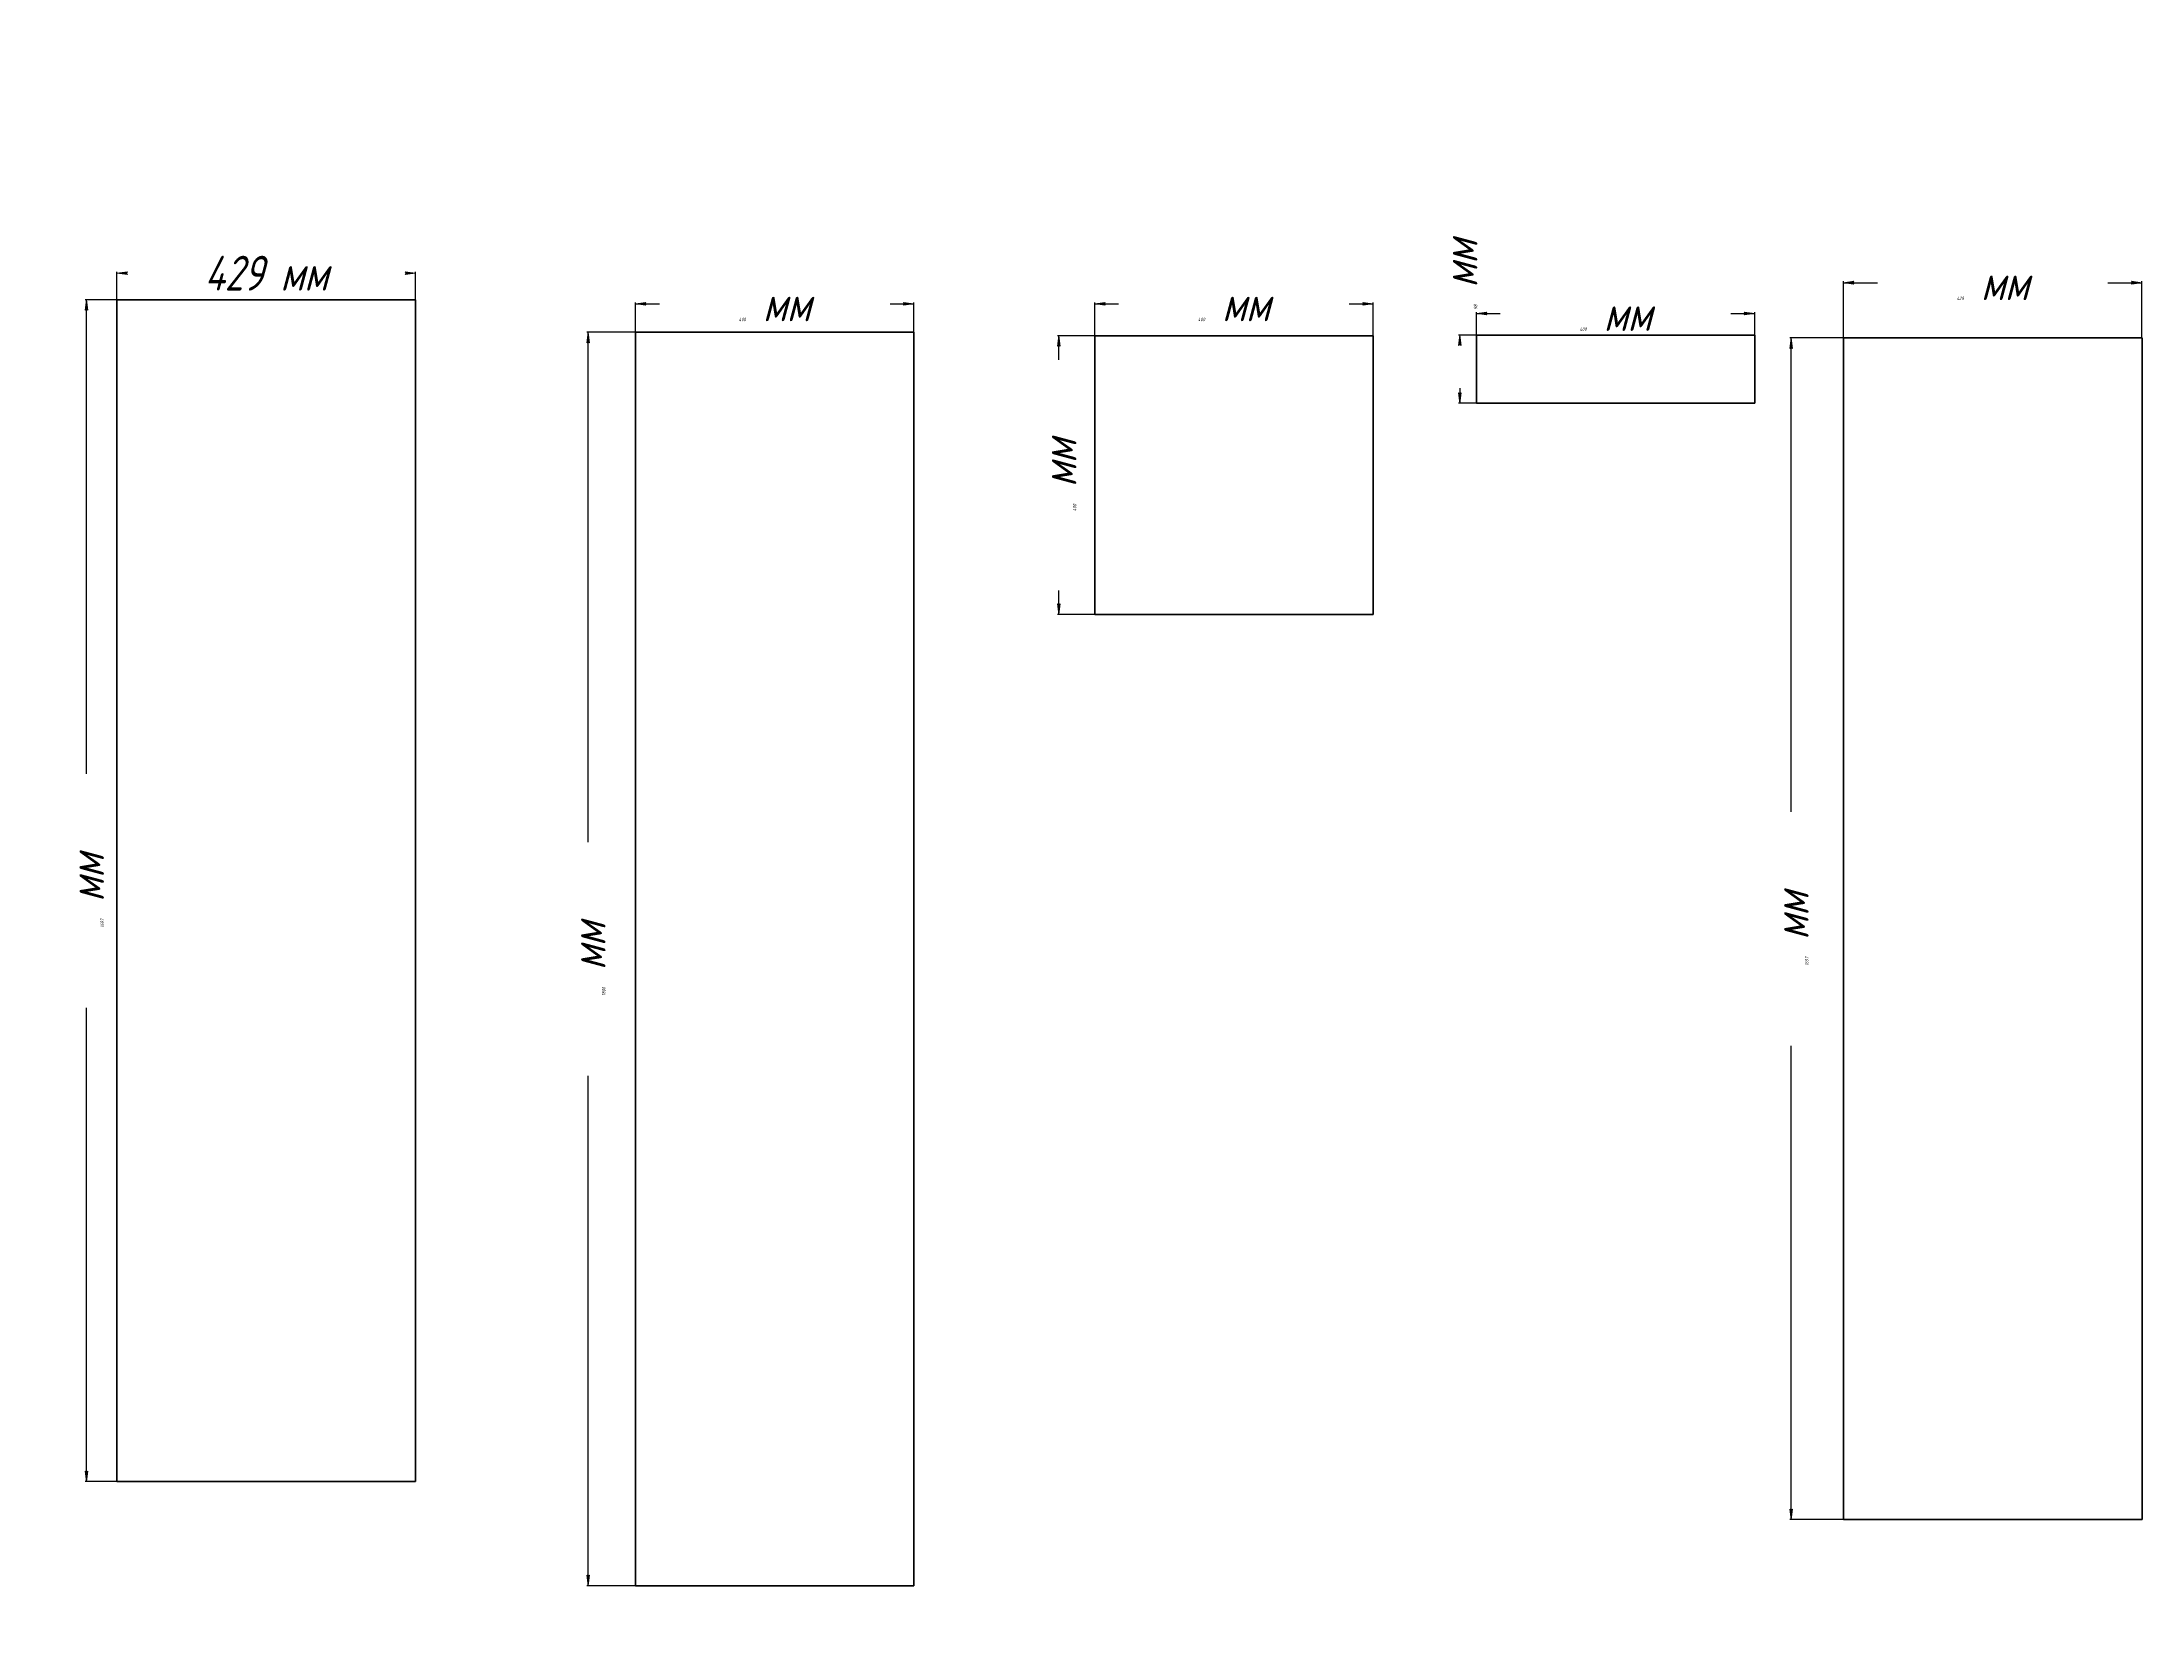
# Model space of a CAD drawing. Header units: millimetres. Extents: x -961 to 2056, y -963 to 1329.
import ezdxf

# ---------------------------------------------------------------- set-up
doc = ezdxf.new("R2010")
doc.units = ezdxf.units.MM
doc.linetypes.add('K5LT_BASIC', pattern=[0])
doc.linetypes.add('K5LT_THIN', pattern=[0])
doc.styles.add('KDIMTEXTSTYLE', font='GOST_AU.SHX', dxfattribs={"width": 0.96, "oblique": 15, "height": 5})
doc.dimstyles.new('KDIMSTYLE (1.00)', dxfattribs={"dimtxt": 5, "dimasz": 1, "dimexe": 2, "dimexo": 0, "dimgap": 1, "dimtad": 1, "dimtxsty": 'KDIMTEXTSTYLE', "dimsah": 1, "dimcen": 0, "dimdle": 1, "dimadec": 0, "dimazin": 0, "dimtfac": 0.667, "dimtmove": 0, "dimatfit": 3, "dimfxl": 1, "dimtvp": 1, "dimtolj": 1, "dimtzin": 0, "dimarcsym": 0})

# ---------------------------------------------------------------- blocks, each defined once
blk = doc.blocks.new('U0')
at = {"color": 150, "linetype": 'K5LT_BASIC', "lineweight": 60, "true_color": 0x0080ff}
for p, q in [((-424.2, 958.2), (-853.2, 958.2)), ((-853.2, 958.2), (-853.2, -738.8)), ((-424.2, -738.8), (-424.2, 958.2)), ((-853.2, -738.8), (-424.2, -738.8))]:
    blk.add_line(p, q, dxfattribs=at)
blk = doc.blocks.new('U1')
at = {"color": 150, "linetype": 'K5LT_BASIC', "lineweight": 60, "true_color": 0x0080ff}
for p, q in [((2056.5, 903.6), (1627.5, 903.6)), ((1627.5, 903.6), (1627.5, -793.4)), ((2056.5, -793.4), (2056.5, 903.6)), ((1627.5, -793.4), (2056.5, -793.4))]:
    blk.add_line(p, q, dxfattribs=at)
blk = doc.blocks.new('U2')
at = {"color": 150, "linetype": 'K5LT_BASIC', "lineweight": 60, "true_color": 0x0080ff}
for p, q in [((1500.1, 907.7), (1100.1, 907.7)), ((1100.1, 907.7), (1100.1, 809.7)), ((1500.1, 809.7), (1500.1, 907.7)), ((1100.1, 809.7), (1500.1, 809.7))]:
    blk.add_line(p, q, dxfattribs=at)
blk = doc.blocks.new('KDIMARROW_01')
blk.add_hatch(color=0).paths.add_polyline_path([(0, 0), (-15, 2), (-13.5, 0), (-15, -2)])
at = {"color": 0, "linetype": 'K5LT_THIN', "lineweight": 18}
for p, q in [((-13.5, 0), (-15, 2)), ((-15, 2), (0, 0)), ((0, 0), (-15, -2)), ((-15, -2), (-13.5, 0)), ((0, 0), (-1, 0))]:
    blk.add_line(p, q, dxfattribs=at)

msp = doc.modelspace()

# ---------------------------------------------------------------- linework, layer by layer
at = {"color": 150, "linetype": 'K5LT_BASIC', "lineweight": 60, "true_color": 0x0080ff}
for p, q in [((291.997, 911.673), (-108.003, 911.673)), ((-108.003, 911.673), (-108.003, -888.327)), ((291.997, -888.327), (291.997, 911.673)), ((951.73, 906.61), (551.73, 906.61)), ((551.73, 906.61), (551.73, 506.61)), ((951.73, 506.61), (951.73, 906.61)), ((551.73, 506.61), (951.73, 506.61)), ((-108.003, -888.327), (291.997, -888.327))]:
    msp.add_line(p, q, dxfattribs=at)

# ---------------------------------------------------------------- block references
for name in ['U0', 'U2', 'U1']:
    msp.add_blockref(name, (0, 0))

# ---------------------------------------------------------------- dimensions: what is measured, and where the dimension line sits
at = {"color": 7}
msp.add_linear_dim(base=(-424.194, 996.576), p1=(-853.194, 958.203), p2=(-424.194, 958.203), location=(-638.694, 996.576), text='\\H5.0;\\W0.965;\\Q15;\\H5.0;\\W0.965;\\Q15;\\Q15;\\H50.00;429\\Q15;\\H30.00;\\H5.0;\\W0.965;\\Q15;\\Q15;\\H50.00; мм\\Q15;\\H5.00;', dimstyle='KDIMSTYLE (1.00)', override={"dimexo": 0, "dimblk1": 'KDIMARROW_01', "dimblk2": 'KDIMARROW_01', "dimse1": 0, "dimse2": 0, "dimclrt": 7, "dimtolj": 2}, dxfattribs=at).render()
for base, p1, p2, location in [((1076.398, 907.75), (1100.065, 809.75), (1100.065, 907.75), (1076.398, 994.526)), ((-896.836, 958.203), (-853.194, -738.797), (-853.194, 958.203), (-896.836, 109.703)), ((-176.152, 911.673), (-108.003, -888.327), (-108.003, 911.673), (-176.152, 11.673)), ((500.298, 906.61), (551.73, 506.61), (551.73, 906.61), (500.298, 706.61)), ((1552.383, 903.576), (1627.45, -793.424), (1627.45, 903.576), (1552.383, 55.076))]:
    msp.add_linear_dim(base=base, p1=p1, p2=p2, angle=90, location=location, dimstyle='KDIMSTYLE (1.00)', override={"dimexo": 0, "dimpost": '\\H5.0;\\W0.965;\\Q15;<>\\H5.0;\\W0.965;\\Q15;\\Q15;\\H50.00; мм\\Q15;\\H5.00;', "dimblk1": 'KDIMARROW_01', "dimblk2": 'KDIMARROW_01', "dimse1": 0, "dimse2": 0, "dimclrt": 7, "dimtolj": 1}, dxfattribs=at).render()
for base, p1, p2, location in [((2056.45, 982.912), (1627.45, 903.576), (2056.45, 903.576), (1841.95, 982.912)), ((291.997, 952.576), (-108.003, 911.673), (291.997, 911.673), (91.997, 952.576)), ((951.73, 952.576), (551.73, 906.61), (951.73, 906.61), (751.73, 952.576)), ((1500.065, 938.673), (1100.065, 907.75), (1500.065, 907.75), (1300.065, 938.673))]:
    msp.add_linear_dim(base=base, p1=p1, p2=p2, location=location, dimstyle='KDIMSTYLE (1.00)', override={"dimexo": 0, "dimpost": '\\H5.0;\\W0.965;\\Q15;<>\\H5.0;\\W0.965;\\Q15;\\Q15;\\H50.00; мм\\Q15;\\H5.00;', "dimblk1": 'KDIMARROW_01', "dimblk2": 'KDIMARROW_01', "dimse1": 0, "dimse2": 0, "dimclrt": 7, "dimtolj": 1}, dxfattribs=at).render()

doc.saveas('drawing.dxf')
